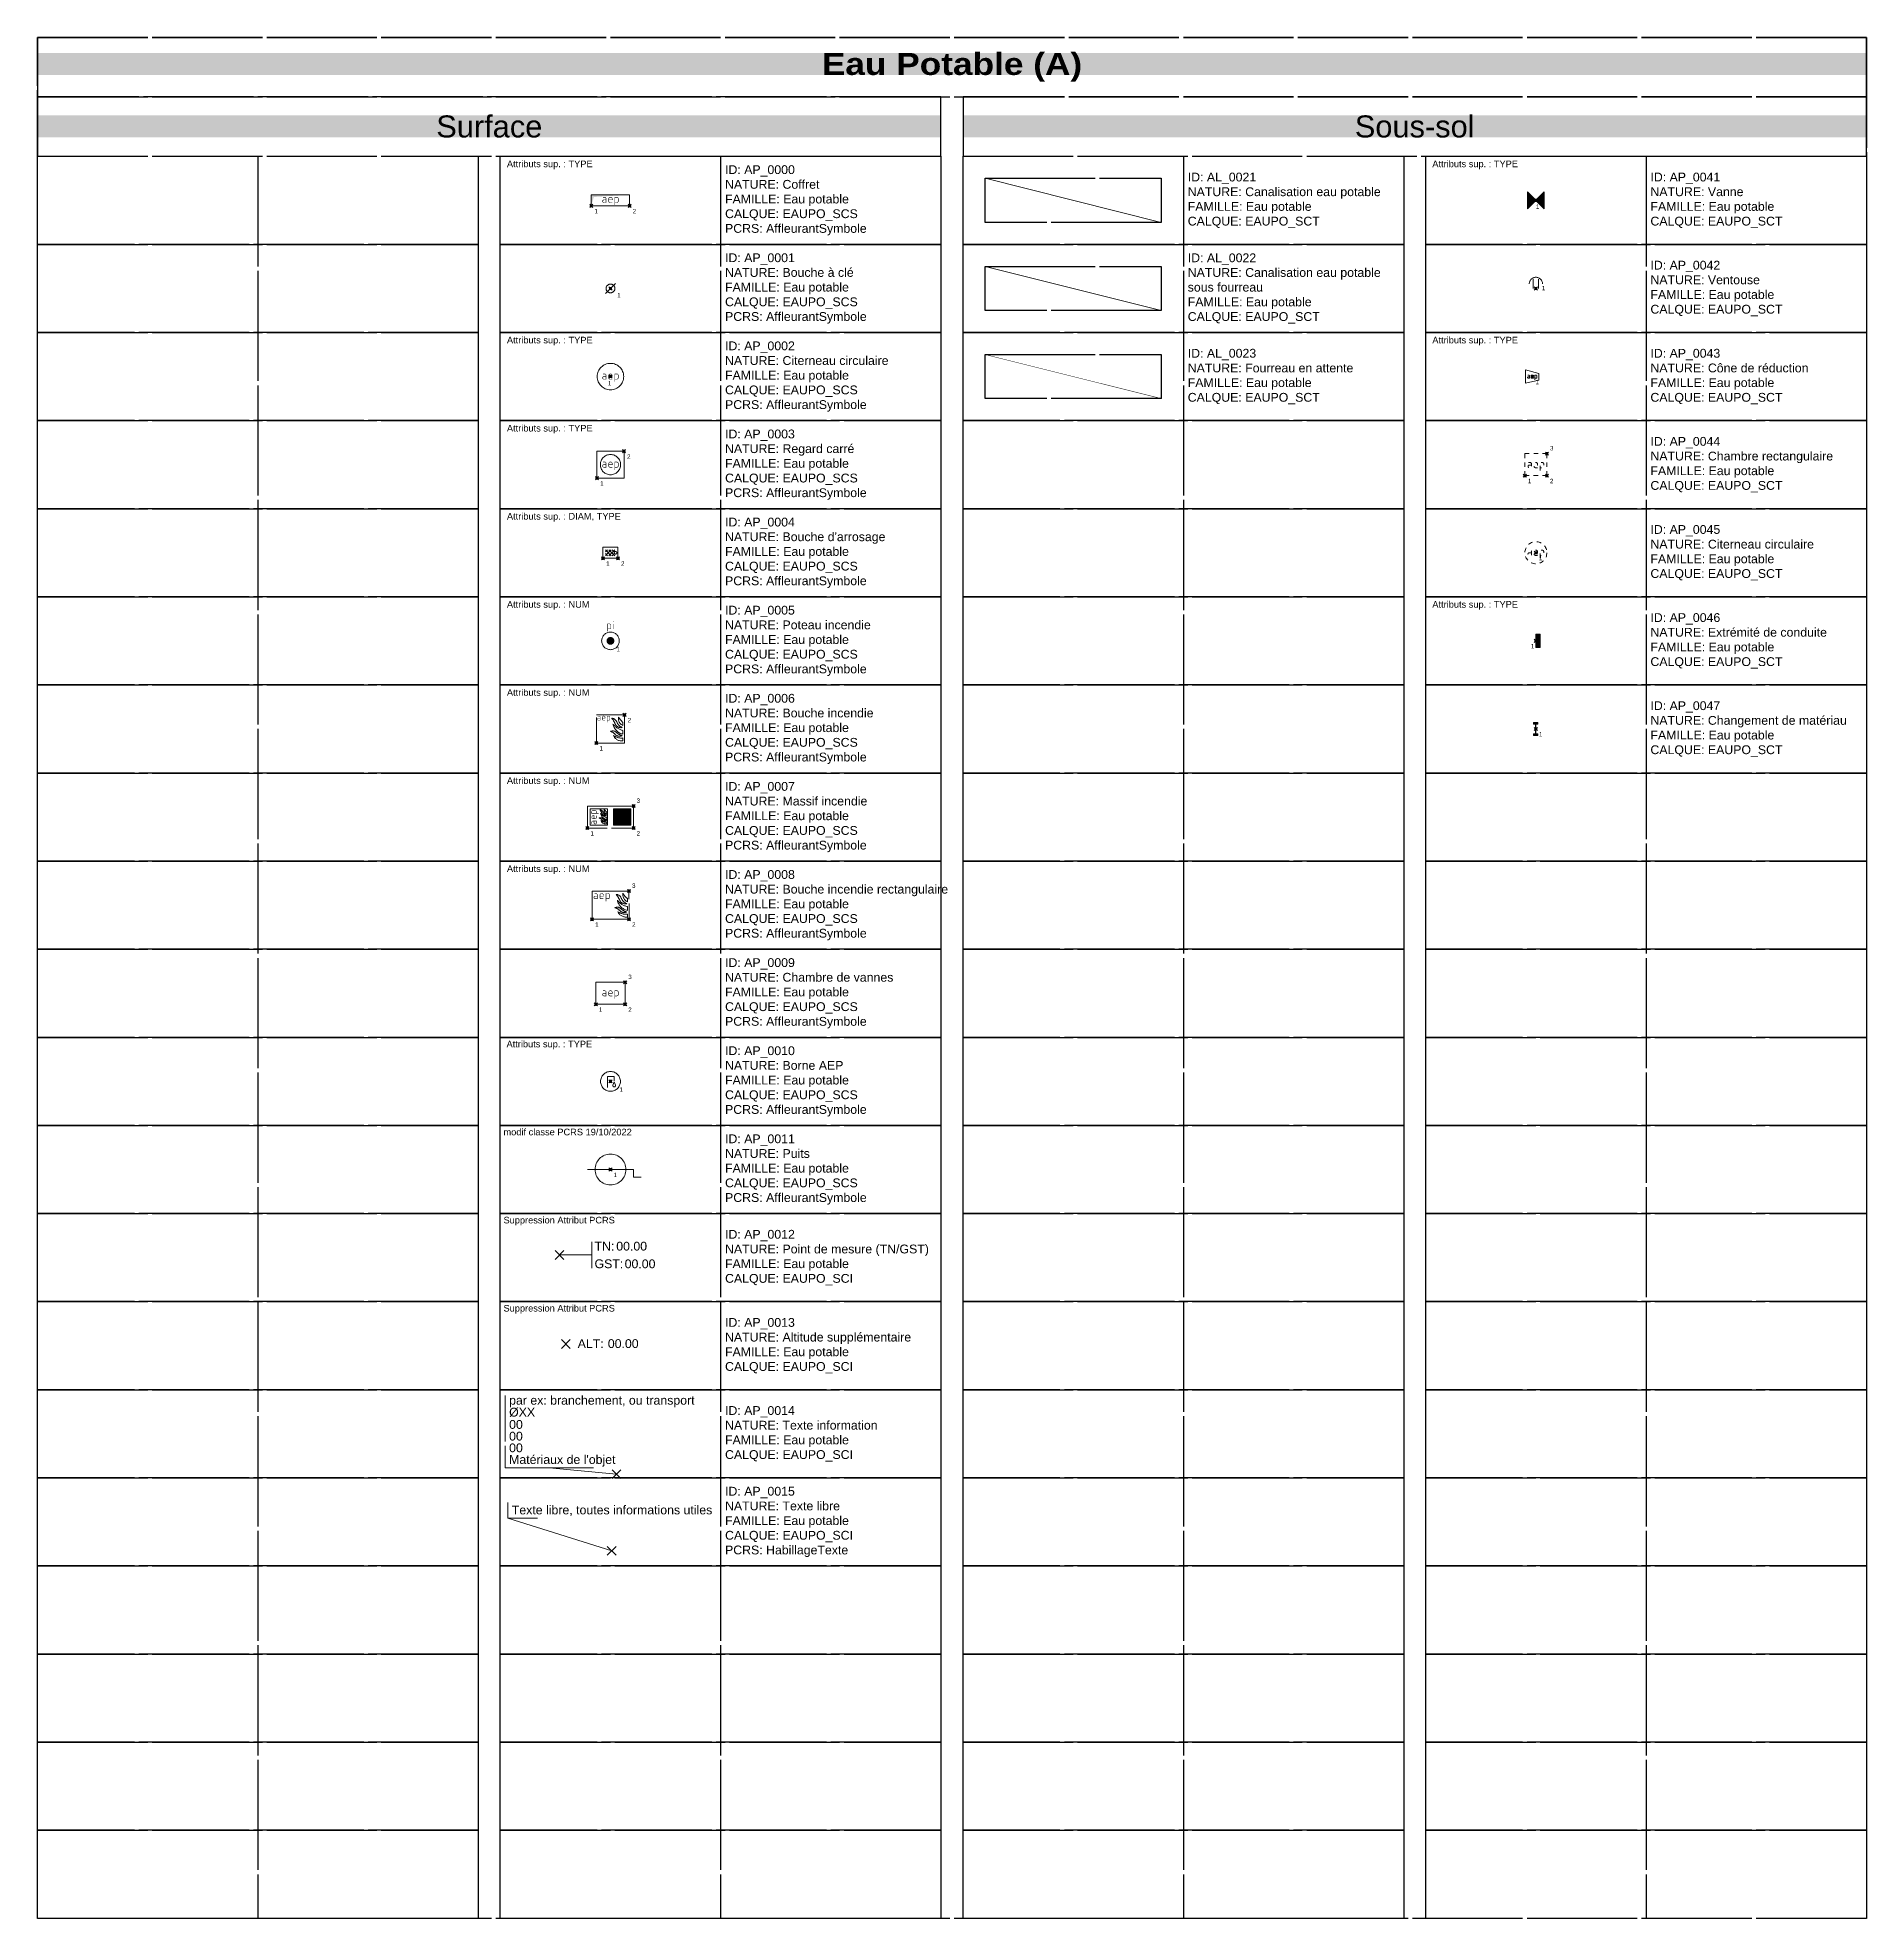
# Model space of a CAD drawing. Header units: metres. Extents: x 3067 to 3319, y 1703 to 1914.
# Drawn here: x 3067.05 to 3108.55, y 1871.25 to 1913.95 of the extents above; entities that cross this region are included whole.
import ezdxf
from ezdxf.enums import TextEntityAlignment as Align

# ---------------------------------------------------------------- set-up
doc = ezdxf.new("R2010")
doc.units = ezdxf.units.M
doc.header["$PDMODE"] = 3
doc.header["$PDSIZE"] = 0.1
doc.linetypes.add('Socle_Continu', pattern=[2.5, 2.5, 0])
doc.linetypes.add('Socle_Discontinu', pattern=[0.075, 0.05, -0.025])
doc.layers.get('0').update_dxf_attribs({"lineweight": 30})
for name, color, linetype, lineweight in [('1', 7, 'Socle_Continu', 30), ('2', 7, 'Socle_Continu', 30), ('3_sens et nbr de points', 7, 'Socle_Continu', 5), ('EAUPO_SCI', 140, 'Socle_Continu', 13), ('EAUPO_SCS', 140, 'Socle_Continu', 13), ('EAUPO_SCT', 140, 'Socle_Continu', 13)]:
    doc.layers.add(name, color=color, linetype=linetype, lineweight=lineweight)
doc.styles.add('Reseaux', font='arial.ttf')
doc.styles.get("Standard").update_dxf_attribs({"font": 'arial.ttf'})
doc.linetypes.add('AL_0021', pattern='A,3,-0.2,0.2,-0.381,["aep",Standard,S=0.254,R=0,X=-0.254,Y=-0.1],-0.381,0.2,-0.2', length=4.562)
doc.linetypes.add('AL_0022', pattern='A,3,-0.2,0.2,-0.508,["|aep|",Standard,S=0.254,R=0,X=-0.4,Y=-0.1],-0.508,0.2,-0.2', length=4.816)
doc.linetypes.add('AL_0023', pattern='A,4,-0.254,["| |",Standard,S=0.254,R=0,X=-0.127,Y=-0.1],-0.254', length=4.508)

msp = doc.modelspace()

# ---------------------------------------------------------------- texts
at = {"color": 140, "linetype": 'Socle_Continu', "insert": (3087.799, 1913.274), "char_height": 0.5, "width": 41.5, "attachment_point": 5, "bg_fill": 1, "box_fill_scale": 1, "bg_fill_color": 4, "bg_fill_transparency": 0}
msp.add_mtext('{\\fArial Black|b0|i0|c0|p34;\\C7;Eau Potable (A)}', dxfattribs=at)
at = {"linetype": 'Socle_Continu', "char_height": 0.5, "width": 20.5, "attachment_point": 5, "bg_fill": 1, "box_fill_scale": 1, "bg_fill_color": 254, "bg_fill_transparency": 0}
for s, insert in [('Surface', (3077.299, 1911.927)), ('Sous-sol', (3098.299, 1911.927))]:
    msp.add_mtext(s, dxfattribs=dict(at, insert=insert))
at = {"color": 140, "linetype": 'Socle_Continu', "char_height": 0.15, "attachment_point": 1}
for s, insert in [('\\pi-0.45,l0.6,t0.6;Attributs sup. : TYPE', (3077.549, 1911.156)), ('\\pi-0.45,l0.6,t0.6;Attributs sup. : TYPE', (3098.549, 1911.156)), ('\\pi-0.45,l0.6,t0.6;Attributs sup. : TYPE', (3077.549, 1907.156)), ('\\pi-0.45,l0.6,t0.6;Attributs sup. : TYPE', (3098.549, 1907.156)), ('\\pi-0.45,l0.6,t0.6;Attributs sup. : TYPE', (3077.549, 1905.156)), ('\\pi-0.45,l0.6,t0.6;Attributs sup. : DIAM, TYPE', (3077.549, 1903.156)), ('\\pi-0.45,l0.6,t0.6;Attributs sup. : NUM', (3077.549, 1901.156)), ('\\pi-0.45,l0.6,t0.6;Attributs sup. : TYPE', (3098.549, 1901.156)), ('\\pi-0.45,l0.6,t0.6;Attributs sup. : NUM', (3077.549, 1899.156)), ('\\pi-0.45,l0.6,t0.6;Attributs sup. : NUM', (3077.549, 1897.156)), ('\\pi-0.45,l0.6,t0.6;Attributs sup. : NUM', (3077.549, 1895.156)), ('\\pi-0.45,l0.6,t0.6;Attributs sup. : TYPE', (3077.54, 1891.176))]:
    msp.add_mtext_dynamic_manual_height_columns(s, width=5, gutter_width=12.5, heights=[0], dxfattribs=dict(at, insert=insert))
at = {"linetype": 'Socle_Continu', "char_height": 0.2, "width": 4.9, "attachment_point": 4}
for s, insert in [('ID: AP_0000\\PNATURE: Coffret\\PFAMILLE: Eau potable\\PCALQUE: EAUPO_SCS\\PPCRS: AffleurantSymbole', (3082.649, 1910.253)), ('ID: AL_0021\\PNATURE: Canalisation eau potable\\PFAMILLE: Eau potable\\PCALQUE: EAUPO_SCT', (3093.149, 1910.253)), ('ID: AP_0041\\PNATURE: Vanne\\PFAMILLE: Eau potable\\PCALQUE: EAUPO_SCT', (3103.649, 1910.253)), ('ID: AP_0001\\PNATURE: Bouche à clé\\PFAMILLE: Eau potable\\PCALQUE: EAUPO_SCS\\PPCRS: AffleurantSymbole', (3082.649, 1908.253)), ('ID: AL_0022\\PNATURE: Canalisation eau potable sous fourreau\\PFAMILLE: Eau potable\\PCALQUE: EAUPO_SCT', (3093.149, 1908.253)), ('ID: AP_0042\\PNATURE: Ventouse\\PFAMILLE: Eau potable\\PCALQUE: EAUPO_SCT', (3103.649, 1908.253)), ('ID: AP_0002\\PNATURE: Citerneau circulaire\\PFAMILLE: Eau potable\\PCALQUE: EAUPO_SCS\\PPCRS: AffleurantSymbole', (3082.649, 1906.253)), ('ID: AL_0023\\PNATURE: Fourreau en attente\\PFAMILLE: Eau potable\\PCALQUE: EAUPO_SCT', (3093.149, 1906.253)), ('ID: AP_0043\\PNATURE: Cône de réduction\\PFAMILLE: Eau potable\\PCALQUE: EAUPO_SCT', (3103.649, 1906.253)), ('ID: AP_0003\\PNATURE: Regard carré\\PFAMILLE: Eau potable\\PCALQUE: EAUPO_SCS\\PPCRS: AffleurantSymbole', (3082.649, 1904.253)), ('ID: AP_0044\\PNATURE: Chambre rectangulaire\\PFAMILLE: Eau potable\\PCALQUE: EAUPO_SCT', (3103.649, 1904.253)), ("ID: AP_0004\\PNATURE: Bouche d'arrosage\\PFAMILLE: Eau potable\\PCALQUE: EAUPO_SCS\\PPCRS: AffleurantSymbole", (3082.649, 1902.253)), ('ID: AP_0045\\PNATURE: Citerneau circulaire\\PFAMILLE: Eau potable\\PCALQUE: EAUPO_SCT', (3103.649, 1902.253)), ('ID: AP_0005\\PNATURE: Poteau incendie\\PFAMILLE: Eau potable\\PCALQUE: EAUPO_SCS\\PPCRS: AffleurantSymbole', (3082.649, 1900.253)), ('ID: AP_0046\\PNATURE: Extrémité de conduite\\PFAMILLE: Eau potable\\PCALQUE: EAUPO_SCT', (3103.649, 1900.253)), ('ID: AP_0006\\PNATURE: Bouche incendie\\PFAMILLE: Eau potable\\PCALQUE: EAUPO_SCS\\PPCRS: AffleurantSymbole', (3082.649, 1898.253)), ('ID: AP_0047\\PNATURE: Changement de matériau\\PFAMILLE: Eau potable\\PCALQUE: EAUPO_SCT', (3103.649, 1898.253)), ('ID: AP_0007\\PNATURE: Massif incendie\\PFAMILLE: Eau potable\\PCALQUE: EAUPO_SCS\\PPCRS: AffleurantSymbole', (3082.649, 1896.253)), ('ID: AP_0008\\PNATURE: Bouche incendie rectangulaire\\PFAMILLE: Eau potable\\PCALQUE: EAUPO_SCS\\PPCRS: AffleurantSymbole', (3082.649, 1894.253)), ('ID: AP_0009\\PNATURE: Chambre de vannes\\PFAMILLE: Eau potable\\PCALQUE: EAUPO_SCS\\PPCRS: AffleurantSymbole', (3082.649, 1892.253)), ('ID: AP_0010\\PNATURE: Borne AEP\\PFAMILLE: Eau potable\\PCALQUE: EAUPO_SCS\\PPCRS: AffleurantSymbole', (3082.649, 1890.253)), ('ID: AP_0011\\PNATURE: Puits\\PFAMILLE: Eau potable\\PCALQUE: EAUPO_SCS\\PPCRS: AffleurantSymbole', (3082.649, 1888.253)), ('ID: AP_0012\\PNATURE: Point de mesure (TN/GST)\\PFAMILLE: Eau potable\\PCALQUE: EAUPO_SCI', (3082.649, 1886.253)), ('ID: AP_0013\\PNATURE: Altitude supplémentaire\\PFAMILLE: Eau potable\\PCALQUE: EAUPO_SCI', (3082.649, 1884.253)), ('ID: AP_0014\\PNATURE: Texte information\\PFAMILLE: Eau potable\\PCALQUE: EAUPO_SCI', (3082.649, 1882.253)), ('ID: AP_0015\\PNATURE: Texte libre\\PFAMILLE: Eau potable\\PCALQUE: EAUPO_SCI\\PPCRS: HabillageTexte', (3082.649, 1880.253))]:
    msp.add_mtext(s, dxfattribs=dict(at, insert=insert))
at = {"color": 231, "linetype": 'Socle_Continu', "insert": (3077.621, 1889.179), "char_height": 0.15, "attachment_point": 1}
msp.add_mtext_dynamic_manual_height_columns('modif classe PCRS 19/10/2022', width=3.89254, gutter_width=12.5, heights=[0], dxfattribs=at)
at = {"color": 64, "linetype": 'Socle_Continu', "char_height": 0.15, "attachment_point": 1}
for insert in [(3077.621, 1887.179), (3077.621, 1885.179)]:
    msp.add_mtext_dynamic_manual_height_columns('Suppression Attribut PCRS', width=3.89254, gutter_width=12.5, heights=[0], dxfattribs=dict(at, insert=insert))
at = {"layer": '3_sens et nbr de points', "linetype": 'Socle_Continu', "char_height": 0.1, "attachment_point": 1}
for s, insert in [('1', (3101.052, 1910.159)), ('1', (3079.685, 1910.058)), ('2', (3080.555, 1910.058)), ('1', (3080.203, 1908.151)), ('1', (3101.186, 1908.312)), ('1', (3079.991, 1906.151)), ('1', (3101.038, 1906.179)), ('3', (3101.37, 1904.676)), ('2', (3080.426, 1904.489)), ('1', (3079.813, 1903.876)), ('1', (3100.869, 1903.933)), ('2', (3101.37, 1903.933)), ('1', (3079.95, 1902.058)), ('2', (3080.289, 1902.058)), ('1', (3101.12, 1902.183)), ('1', (3080.19, 1900.112)), ('1', (3100.934, 1900.183)), ('2', (3080.439, 1898.503)), ('1', (3101.12, 1898.183)), ('1', (3079.8, 1897.863)), ('3', (3080.644, 1896.676)), ('1', (3079.595, 1895.933)), ('2', (3080.644, 1895.933)), ('3', (3080.539, 1894.746)), ('1', (3079.7, 1893.862)), ('2', (3080.54, 1893.863)), ('3', (3080.453, 1892.676)), ('1', (3079.787, 1891.933)), ('2', (3080.453, 1891.933)), ('1', (3080.253, 1890.118)), ('1', (3080.12, 1888.183))]:
    msp.add_mtext_dynamic_manual_height_columns(s, width=0.17351, gutter_width=1, heights=[0], dxfattribs=dict(at, insert=insert))

# ---------------------------------------------------------------- blocks, each defined once
blk = doc.blocks.new('AP_0046')
at = {"layer": 'EAUPO_SCT', "linetype": 'Socle_Continu'}
blk.add_hatch(color=256, dxfattribs=at).paths.add_polyline_path([(0.101, 0.149), (0.099, -0.151), (-0.001, -0.15), (0.001, 0.15)])
at = {"layer": 'EAUPO_SCT', "linetype": 'Socle_Continu', "flags": 128}
blk.add_lwpolyline([(0.001, 0.15), (0.101, 0.149), (0.099, -0.151), (-0.001, -0.15)], close=True, dxfattribs=at)
at = {"layer": 'EAUPO_SCT', "linetype": 'Socle_Continu', "flags": 9}
for tag, p in [('ID', (0.768, 0.519)), ('NATURE', (0.768, 0.197)), ('FAMILLE', (0.768, -0.124)), ('CALQUE', (0.768, -0.445)), ('TYPE', (0.768, -0.767))]:
    blk.add_attdef(tag, p, '', height=0.2, dxfattribs=at)
blk = doc.blocks.new('AP_0045')
at = {"layer": 'EAUPO_SCT', "linetype": 'Socle_Discontinu', "flags": 128}
for points in [[(-0.099, 0), (-0.149, 0, 1.002527), (-0.149, -0.059), (-0.099, -0.059), (-0.099, 0.025, 0.408207), (-0.134, 0.059), (-0.168, 0.06)], [(0.039, -0.059), (-0.01, -0.059, -0.408864), (-0.04, -0.03), (-0.04, 0.02, -0.99952), (0.039, 0.02), (0.039, 0), (-0.04, 0)], [(0.099, -0.119), (0.099, 0.059), (0.143, 0.059, -0.410969), (0.178, 0.025), (0.178, -0.025, -0.406349), (0.143, -0.059), (0.099, -0.059)]]:
    blk.add_lwpolyline(points, format="xyb", dxfattribs=at)
at = {"layer": 'EAUPO_SCT', "linetype": 'Socle_Discontinu'}
blk.add_circle((0, 0), 0.25, dxfattribs=at)
at = {"layer": 'EAUPO_SCT', "linetype": 'Socle_Discontinu', "flags": 9}
for tag, p in [('ID', (0.789, 0.054)), ('NATURE', (0.789, -0.268)), ('FAMILLE', (0.789, -0.589)), ('CALQUE', (0.789, -0.91))]:
    blk.add_attdef(tag, p, '', height=0.2, dxfattribs=at)
blk = doc.blocks.new('AP_0044')
at = {"layer": 'EAUPO_SCT', "linetype": 'Socle_Discontinu'}
blk.add_lwpolyline([(0, 0), (0.501, 0), (0.501, 0.5), (0, 0.5)], close=True, dxfattribs=at)
at = {"layer": 'EAUPO_SCT', "linetype": 'Socle_Discontinu', "flags": 128}
for points in [[(0.117, 0.298, -0.408207), (0.151, 0.264), (0.151, 0.18), (0.102, 0.18, -1.002527), (0.102, 0.239)], [(0.29, 0.18), (0.241, 0.18, -0.408864), (0.211, 0.209), (0.211, 0.259, -0.99952), (0.29, 0.259), (0.29, 0.239), (0.211, 0.239)], [(0.349, 0.12), (0.349, 0.298), (0.394, 0.298, -0.410969), (0.429, 0.264), (0.429, 0.214, -0.406349), (0.394, 0.18), (0.349, 0.18)]]:
    blk.add_lwpolyline(points, format="xyb", dxfattribs=at)
for points in [[(0.082, 0.298), (0.117, 0.298)], [(0.151, 0.239), (0.102, 0.239)]]:
    blk.add_lwpolyline(points, dxfattribs=at)
at = {"layer": 'EAUPO_SCT', "linetype": 'Socle_Discontinu', "flags": 9}
for tag, p in [('ID', (1.008, 0.395)), ('NATURE', (1.008, 0.074)), ('CALQUE', (1.008, -0.569)), ('FAMILLE', (1.008, -0.248))]:
    blk.add_attdef(tag, p, '', height=0.2, dxfattribs=at)
blk = doc.blocks.new('AP_0043')
at = {"layer": 'EAUPO_SCT', "linetype": 'Socle_Continu', "flags": 128}
blk.add_lwpolyline([(-0.153, -0.146), (0.153, -0.075), (0.153, 0.075), (-0.153, 0.154)], close=True, dxfattribs=at)
for points in [[(-0.08, 0.035, -0.413065), (-0.059, 0.015), (-0.059, -0.035), (-0.089, -0.035, -0.998509), (-0.089, 0)], [(0.023, -0.035), (-0.006, -0.035, -0.408864), (-0.024, -0.018), (-0.024, 0.012, -0.99952), (0.023, 0.012), (0.023, 0), (-0.024, 0)], [(0.059, -0.071), (0.059, 0.035), (0.085, 0.035, -0.410969), (0.106, 0.015), (0.106, -0.015, -0.406349), (0.085, -0.035), (0.059, -0.035)]]:
    blk.add_lwpolyline(points, format="xyb", dxfattribs=at)
for points in [[(-0.101, 0.035), (-0.08, 0.035)], [(-0.059, 0), (-0.089, 0)]]:
    blk.add_lwpolyline(points, dxfattribs=at)
at = {"layer": 'EAUPO_SCT', "linetype": 'Socle_Continu', "flags": 9}
for tag, p in [('ID', (0.722, 0.515)), ('NATURE', (0.722, 0.193)), ('FAMILLE', (0.722, -0.128)), ('CALQUE', (0.722, -0.449)), ('TYPE', (0.722, -0.77))]:
    blk.add_attdef(tag, p, '', height=0.2, dxfattribs=at)
blk = doc.blocks.new('AP_0041')
at = {"layer": 'EAUPO_SCT', "linetype": 'Socle_Continu'}
blk.add_hatch(color=256, dxfattribs=at).paths.add_polyline_path([(-0.19, -0.19), (-0.19, 0.19), (0.19, -0.19), (0.19, 0.19)])
at = {"layer": 'EAUPO_SCT', "linetype": 'Socle_Continu', "flags": 128}
blk.add_lwpolyline([(-0.19, 0.19), (0.19, -0.19), (0.19, 0.19), (-0.19, -0.19)], close=True, dxfattribs=at)
at = {"layer": 'EAUPO_SCT', "linetype": 'Socle_Continu', "flags": 9}
for tag, p in [('ID', (0.715, 0.394)), ('NATURE', (0.715, 0.073)), ('CALQUE', (0.715, -0.57)), ('FAMILLE', (0.715, -0.248)), ('TYPE', (0.715, -0.891))]:
    blk.add_attdef(tag, p, '', height=0.2, dxfattribs=at)
blk = doc.blocks.new('AP_0009')
at = {"layer": 'EAUPO_SCS', "linetype": 'Socle_Continu', "flags": 128}
blk.add_lwpolyline([(0, 0), (0.666, 0), (0.666, 0.5), (0, 0.5)], close=True, dxfattribs=at)
at = {"layer": 'EAUPO_SCS', "linetype": 'Socle_Continu', "const_width": 0.0132, "flags": 128}
for points in [[(0.199, 0.309, -0.408207), (0.234, 0.275), (0.234, 0.191), (0.185, 0.191, -1.002527), (0.185, 0.25)], [(0.373, 0.191), (0.323, 0.191, -0.408864), (0.293, 0.22), (0.293, 0.27, -0.99952), (0.373, 0.27), (0.373, 0.25), (0.293, 0.25)], [(0.432, 0.131), (0.432, 0.309), (0.476, 0.309, -0.410969), (0.511, 0.275), (0.511, 0.225, -0.406349), (0.476, 0.191), (0.432, 0.191)]]:
    blk.add_lwpolyline(points, format="xyb", dxfattribs=at)
for points in [[(0.165, 0.309), (0.199, 0.309)], [(0.234, 0.25), (0.185, 0.25)]]:
    blk.add_lwpolyline(points, dxfattribs=at)
at = {"layer": 'EAUPO_SCS', "linetype": 'Socle_Continu', "flags": 9}
for tag, p in [('ID', (1.12, 0.846)), ('NATURE', (1.12, 0.525)), ('CALQUE', (1.12, -0.118)), ('FAMILLE', (1.12, 0.204)), ('PCRS', (1.12, -0.439))]:
    blk.add_attdef(tag, p, '', height=0.2, dxfattribs=at)
blk = doc.blocks.new('AP_0006')
at = {"layer": 'EAUPO_SCS', "linetype": 'Socle_Continu', "flags": 128}
blk.add_lwpolyline([(0, 0.64), (0.64, 0.64), (0.64, 0), (0, 0)], close=True, dxfattribs=at)
at = {"layer": 'EAUPO_SCS', "linetype": 'Socle_Continu', "const_width": 0.0105, "flags": 128}
for points in [[(0.059, 0.613, -0.408207), (0.087, 0.586), (0.087, 0.519), (0.048, 0.519, -1.002527), (0.048, 0.566)], [(0.197, 0.519), (0.158, 0.519, -0.408864), (0.134, 0.543), (0.134, 0.582, -0.99952), (0.197, 0.582), (0.197, 0.566), (0.134, 0.566)], [(0.244, 0.472), (0.244, 0.613), (0.279, 0.613, -0.410969), (0.307, 0.586), (0.307, 0.547, -0.406349), (0.279, 0.519), (0.244, 0.519)]]:
    blk.add_lwpolyline(points, format="xyb", dxfattribs=at)
for points in [[(0.032, 0.613), (0.059, 0.613)], [(0.087, 0.566), (0.048, 0.566)]]:
    blk.add_lwpolyline(points, dxfattribs=at)
at = {"layer": 'EAUPO_SCS', "linetype": 'Socle_Continu', "flags": 128}
for points in [[(0.589, 0.354, -0.196315), (0.467, 0.471, 0.302771), (0.348, 0.565, -0.066776), (0.43, 0.429, 0.359193), (0.589, 0.354)], [(0.604, 0.288, -0.182354), (0.377, 0.432, 0.304591), (0.604, 0.201), (0.604, 0.288)], [(0.604, 0.471, -0.103995), (0.503, 0.59, 0.364572), (0.604, 0.399), (0.604, 0.471)], [(0.584, 0.168, -0.127976), (0.457, 0.241, 0.325176), (0.319, 0.264, -0.168604), (0.428, 0.198, 0.340764), (0.584, 0.168)], [(0.604, 0.116, -0.18252), (0.386, 0.173, 0.341805), (0.604, 0.051), (0.604, 0.116)]]:
    blk.add_lwpolyline(points, format="xyb", close=True, dxfattribs=at)
at = {"layer": 'EAUPO_SCS', "linetype": 'Socle_Continu', "flags": 9}
for tag, p in [('ID', (1.127, 0.872)), ('NATURE', (1.127, 0.55)), ('FAMILLE', (1.127, 0.229)), ('CALQUE', (1.127, -0.092)), ('PCRS', (1.127, -0.413)), ('NUM', (1.127, -0.735))]:
    blk.add_attdef(tag, p, '', height=0.2, dxfattribs=at)
blk = doc.blocks.new('AP_0005')
at = {"layer": 'EAUPO_SCS', "linetype": 'Socle_Continu'}
h = blk.add_hatch(color=256, dxfattribs=at)
h.dxf.hatch_style = 1
h.paths.add_polyline_path([(-0.075, 0, 1), (0.075, 0, 1)])
at = {"layer": 'EAUPO_SCS', "linetype": 'Socle_Continu', "const_width": 0.00829, "flags": 128}
for points in [[(0.073, 0.432, 1.017983), (0.066, 0.437, 0.985387), (0.073, 0.432)], [(-0.064, 0.218), (-0.064, 0.384), (-0.022, 0.384, -0.410802), (0.01, 0.352), (0.01, 0.304, -0.396178), (-0.022, 0.274), (-0.055, 0.274)]]:
    blk.add_lwpolyline(points, format="xyb", dxfattribs=at)
blk.add_lwpolyline([(0.07, 0.273), (0.07, 0.384)], dxfattribs=at)
at = {"layer": 'EAUPO_SCS', "linetype": 'Socle_Continu'}
for radius in [0.2, 0.075]:
    blk.add_circle((0, 0), radius, dxfattribs=at)
at = {"layer": 'EAUPO_SCS', "linetype": 'Socle_Continu', "flags": 9}
for tag, p in [('ID', (0.794, 0.545)), ('NATURE', (0.794, 0.224)), ('FAMILLE', (0.794, -0.098)), ('CALQUE', (0.794, -0.419)), ('PCRS', (0.794, -0.74)), ('NUM', (0.794, -1.061))]:
    blk.add_attdef(tag, p, '', height=0.2, dxfattribs=at)
blk = doc.blocks.new('AP_0000')
at = {"layer": 'EAUPO_SCS', "linetype": 'Socle_Continu'}
blk.add_hatch(color=256, dxfattribs=at).paths.add_polyline_path([(0, 0), (0.056, 0.2), (0.87, 0.25), (0, 0.25)])
at = {"layer": 'EAUPO_SCS', "linetype": 'Socle_Continu', "flags": 128}
blk.add_lwpolyline([(0, 0), (0.87, 0), (0.87, 0.25), (0, 0.25)], close=True, dxfattribs=at)
at = {"layer": 'EAUPO_SCS', "linetype": 'Socle_Continu', "const_width": 0.0132, "flags": 128}
for points in [[(0.301, 0.194, -0.408207), (0.336, 0.159), (0.336, 0.075), (0.287, 0.075, -1.002527), (0.287, 0.135)], [(0.475, 0.075), (0.425, 0.075, -0.408864), (0.395, 0.105), (0.395, 0.155, -0.99952), (0.475, 0.155), (0.475, 0.135), (0.395, 0.135)], [(0.534, 0.016), (0.534, 0.194), (0.578, 0.194, -0.410969), (0.613, 0.159), (0.613, 0.11, -0.406349), (0.578, 0.075), (0.534, 0.075)]]:
    blk.add_lwpolyline(points, format="xyb", dxfattribs=at)
for points in [[(0.267, 0.194), (0.301, 0.194)], [(0.336, 0.135), (0.287, 0.135)]]:
    blk.add_lwpolyline(points, dxfattribs=at)
at = {"layer": 'EAUPO_SCS', "linetype": 'Socle_Continu', "flags": 9}
for tag, p in [('ID', (1.251, 0.778)), ('NATURE', (1.251, 0.457)), ('CALQUE', (1.251, -0.185)), ('FAMILLE', (1.251, 0.136)), ('PCRS', (1.251, -0.507)), ('TYPE', (1.251, -0.828))]:
    blk.add_attdef(tag, p, '', height=0.2, dxfattribs=at)
blk = doc.blocks.new('AP_0047')
at = {"layer": 'EAUPO_SCT', "linetype": 'Socle_Continu'}
blk.add_hatch(color=256, dxfattribs=at).paths.add_polyline_path([(0.057, 0.15), (-0.043, 0.15), (-0.044, 0.113), (0, 0.112), (0, -0.112), (-0.044, -0.112), (-0.044, -0.15), (0.056, -0.15), (0.056, -0.113), (0.012, -0.113), (0.013, 0.112), (0.056, 0.112)])
for p, q in [((-0.043, 0.15), (-0.044, 0.113)), ((-0.044, 0.113), (0, 0.112)), ((0.057, 0.15), (-0.043, 0.15)), ((0, 0.112), (0, -0.112)), ((0.012, -0.113), (0.013, 0.112)), ((0.013, 0.112), (0.056, 0.112)), ((0.056, 0.112), (0.057, 0.15)), ((0, -0.112), (-0.044, -0.112)), ((-0.044, -0.112), (-0.044, -0.15)), ((-0.044, -0.15), (0.056, -0.15)), ((0.056, -0.113), (0.012, -0.113)), ((0.056, -0.15), (0.056, -0.113))]:
    blk.add_line(p, q, dxfattribs=at)
at = {"layer": 'EAUPO_SCT', "linetype": 'Socle_Continu', "flags": 9}
for tag, p in [('ID', (0.804, -0.066)), ('NATURE', (0.804, -0.387)), ('CALQUE', (0.804, -1.029)), ('FAMILLE', (0.804, -0.708))]:
    blk.add_attdef(tag, p, '', height=0.2, dxfattribs=at)
blk = doc.blocks.new('AP_0013')
at = {"layer": 'EAUPO_SCI', "linetype": 'Socle_Continu'}
blk.add_point((0, 0), dxfattribs=at)
at = {"layer": 'EAUPO_SCI', "linetype": 'Socle_Continu', "insert": (0.268, 0.01), "char_height": 0.2, "attachment_point": 4}
blk.add_mtext_dynamic_manual_height_columns('ALT:', width=0.46273, gutter_width=1, heights=[0], dxfattribs=at)
at = {"layer": 'EAUPO_SCI', "linetype": 'Socle_Continu'}
blk.add_attdef('ALT', text='', height=0.2, dxfattribs=at).set_placement((0.952, 0.01), align=Align.MIDDLE_LEFT)
at = {"layer": 'EAUPO_SCI', "linetype": 'Socle_Continu', "style": 'Reseaux', "flags": 9}
for tag, p in [('NATURE', (1.998, -0.116)), ('ID', (1.998, 0.205)), ('FAMILLE', (1.998, -0.437)), ('CALQUE', (1.998, -0.758))]:
    blk.add_attdef(tag, p, '', height=0.2, dxfattribs=at)
at = {"layer": 'EAUPO_SCI', "linetype": 'Socle_Continu', "flags": 9}
blk.add_attdef('TYPE', (2.005, -1.06), '', height=0.2, dxfattribs=at)
blk = doc.blocks.new('AP_0001')
at = {"layer": 'EAUPO_SCS', "linetype": 'Socle_Continu'}
blk.add_line((0.112, 0.112), (-0.113, -0.113), dxfattribs=at)
blk.add_circle((0, 0), 0.1, dxfattribs=at)
at = {"layer": 'EAUPO_SCS', "linetype": 'Socle_Continu', "flags": 9}
for tag, p in [('ID', (0.809, 0.507)), ('NATURE', (0.809, 0.186)), ('FAMILLE', (0.809, -0.135)), ('CALQUE', (0.809, -0.456)), ('PCRS', (0.809, -0.778))]:
    blk.add_attdef(tag, p, '', height=0.2, dxfattribs=at)
blk = doc.blocks.new('AP_0002')
at = {"layer": 'EAUPO_SCS', "linetype": 'Socle_Continu', "const_width": 0.0132, "flags": 128}
for points in [[(-0.134, 0.059, -0.408207), (-0.099, 0.025), (-0.099, -0.059), (-0.149, -0.059, -1.002527), (-0.149, 0)], [(0.039, -0.059), (-0.01, -0.059, -0.408864), (-0.04, -0.03), (-0.04, 0.02, -0.99952), (0.039, 0.02), (0.039, 0), (-0.04, 0)], [(0.099, -0.119), (0.099, 0.059), (0.143, 0.059, -0.410969), (0.178, 0.025), (0.178, -0.025, -0.406349), (0.143, -0.059), (0.099, -0.059)]]:
    blk.add_lwpolyline(points, format="xyb", dxfattribs=at)
for points in [[(-0.168, 0.059), (-0.134, 0.059)], [(-0.099, 0), (-0.149, 0)]]:
    blk.add_lwpolyline(points, dxfattribs=at)
at = {"layer": 'EAUPO_SCS', "linetype": 'Socle_Continu'}
blk.add_circle((0, 0), 0.3, dxfattribs=at)
at = {"layer": 'EAUPO_SCS', "linetype": 'Socle_Continu', "flags": 9}
for tag, p in [('ID', (0.717, 0.66)), ('NATURE', (0.717, 0.338)), ('FAMILLE', (0.717, 0.017)), ('CALQUE', (0.717, -0.304)), ('PCRS', (0.717, -0.626)), ('TYPE', (0.717, -0.947))]:
    blk.add_attdef(tag, p, '', height=0.2, dxfattribs=at)
blk = doc.blocks.new('AP_0003')
at = {"layer": 'EAUPO_SCS', "linetype": 'Socle_Continu', "flags": 128}
blk.add_lwpolyline([(0, 0.613), (0.613, 0.614), (0.613, 0), (0, 0)], close=True, dxfattribs=at)
at = {"layer": 'EAUPO_SCS', "linetype": 'Socle_Continu', "const_width": 0.0132, "flags": 128}
for points in [[(0.173, 0.366, -0.408207), (0.207, 0.331), (0.207, 0.247), (0.158, 0.247, -1.002527), (0.158, 0.307)], [(0.346, 0.247), (0.297, 0.247, -0.408864), (0.267, 0.277), (0.267, 0.327, -0.99952), (0.346, 0.327), (0.346, 0.307), (0.267, 0.307)], [(0.405, 0.188), (0.405, 0.366), (0.45, 0.366, -0.410969), (0.485, 0.331), (0.485, 0.282, -0.406349), (0.45, 0.247), (0.405, 0.247)]]:
    blk.add_lwpolyline(points, format="xyb", dxfattribs=at)
for points in [[(0.138, 0.366), (0.173, 0.366)], [(0.207, 0.307), (0.158, 0.307)]]:
    blk.add_lwpolyline(points, dxfattribs=at)
at = {"layer": 'EAUPO_SCS', "linetype": 'Socle_Continu'}
blk.add_circle((0.306, 0.307), 0.23, dxfattribs=at)
at = {"layer": 'EAUPO_SCS', "linetype": 'Socle_Continu', "flags": 9}
for tag, p in [('NATURE', (1.059, 0.708)), ('ID', (1.059, 1.029)), ('FAMILLE', (1.059, 0.387)), ('CALQUE', (1.059, 0.066)), ('TYPE', (1.059, -0.577)), ('PCRS', (1.059, -0.256))]:
    blk.add_attdef(tag, p, '', height=0.2, dxfattribs=at)
blk = doc.blocks.new('AP_0004')
at = {"layer": 'EAUPO_SCS', "linetype": 'Socle_Continu'}
for p, q in [((0.054, 0.061), (0.188, 0.195)), ((0.054, 0.143), (0.106, 0.195)), ((0.054, 0.189), (0.188, 0.055)), ((0.054, 0.107), (0.106, 0.055)), ((0.13, 0.195), (0.27, 0.055)), ((0.13, 0.055), (0.27, 0.195)), ((0.212, 0.195), (0.263, 0.144)), ((0.212, 0.055), (0.263, 0.106))]:
    blk.add_line(p, q, dxfattribs=at)
at = {"layer": 'EAUPO_SCS', "linetype": 'Socle_Continu', "flags": 128}
blk.add_lwpolyline([(0, 0.25), (0.34, 0.25), (0.34, 0), (0, 0)], close=True, dxfattribs=at)
at = {"layer": 'EAUPO_SCS', "linetype": 'Socle_Continu'}
blk.add_circle((0.286, 0.125), 0.0295, dxfattribs=at)
at = {"layer": 'EAUPO_SCS', "linetype": 'Socle_Continu', "flags": 9}
for tag, p in [('ID', (0.913, 0.916)), ('NATURE', (0.913, 0.595)), ('FAMILLE', (0.913, 0.274)), ('CALQUE', (0.913, -0.048)), ('PCRS', (0.913, -0.369)), ('TYPE', (0.913, -1.011)), ('DIAM', (0.913, -0.69))]:
    blk.add_attdef(tag, p, '', height=0.2, dxfattribs=at)
blk = doc.blocks.new('AP_0007')
at = {"layer": 'EAUPO_SCS', "linetype": 'Socle_Continu'}
blk.add_hatch(color=256, dxfattribs=at).paths.add_polyline_path([(0.59, 0.062), (0.59, 0.437), (0.983, 0.437), (0.983, 0.062)])
at = {"layer": 'EAUPO_SCS', "linetype": 'Socle_Continu', "flags": 128}
for points in [[(1.049, 0), (1.049, 0.5), (0, 0.5), (0, 0)], [(0.066, 0.437), (0.459, 0.437), (0.459, 0.062), (0.066, 0.062)], [(0.59, 0.062), (0.59, 0.437), (0.983, 0.437), (0.983, 0.062)]]:
    blk.add_lwpolyline(points, close=True, dxfattribs=at)
for points in [[(0.443, 0.357, -0.103995), (0.38, 0.431, 0.364572), (0.443, 0.312), (0.443, 0.357)], [(0.43, 0.167, -0.127976), (0.351, 0.213, 0.325176), (0.265, 0.227, -0.168604), (0.333, 0.186, 0.340764), (0.43, 0.167)], [(0.434, 0.284, -0.196315), (0.357, 0.357, 0.302771), (0.283, 0.416, -0.066776), (0.334, 0.331, 0.359193), (0.434, 0.284)], [(0.443, 0.242, -0.182354), (0.301, 0.332, 0.304591), (0.443, 0.188), (0.443, 0.242)], [(0.443, 0.135, -0.18252), (0.307, 0.171, 0.341805), (0.443, 0.094), (0.443, 0.135)]]:
    blk.add_lwpolyline(points, format="xyb", close=True, dxfattribs=at)
at = {"layer": 'EAUPO_SCS', "linetype": 'Socle_Continu', "const_width": 0.0115, "flags": 128}
for points in [[(0.255, 0.333), (0.099, 0.333), (0.099, 0.372, -0.410969), (0.129, 0.402), (0.173, 0.402, -0.406349), (0.203, 0.372), (0.203, 0.333)], [(0.203, 0.281), (0.203, 0.238, -0.408864), (0.177, 0.212), (0.134, 0.212, -0.99952), (0.134, 0.281), (0.151, 0.281), (0.151, 0.212)]]:
    blk.add_lwpolyline(points, format="xyb", dxfattribs=at)
at = {"layer": 'EAUPO_SCS', "linetype": 'Socle_Continu', "flags": 128}
blk.add_lwpolyline([(0.099, 0.099, 0.0115, 0.0115, 0), (0.099, 0.13, 0.0115, 0.0115, -0.408207), (0.129, 0.16, 0.0115, 0.0115, 0), (0.203, 0.16, 0.0115, 0.0115, 0), (0.203, 0.117, 0.0115, 0.0115, -1.002527), (0.151, 0.117, 0.0115, 0.0115, 0), (0.151, 0.16, 0, 0, 0)], format="xyseb", dxfattribs=at)
at = {"layer": 'EAUPO_SCS', "linetype": 'Socle_Continu', "flags": 9}
for tag, p in [('ID', (1.427, 0.819)), ('NATURE', (1.427, 0.498)), ('CALQUE', (1.427, -0.145)), ('FAMILLE', (1.427, 0.177)), ('PCRS', (1.427, -0.466)), ('NUM', (1.427, -0.787))]:
    blk.add_attdef(tag, p, '', height=0.2, dxfattribs=at)
blk = doc.blocks.new('AP_0008')
at = {"layer": 'EAUPO_SCS', "linetype": 'Socle_Continu', "flags": 128}
blk.add_lwpolyline([(0.84, 0), (0, 0), (0, 0.64), (0.839, 0.64)], close=True, dxfattribs=at)
at = {"layer": 'EAUPO_SCS', "linetype": 'Socle_Continu', "const_width": 0.0132, "flags": 128}
for points in [[(0.086, 0.585, -0.408207), (0.121, 0.55), (0.121, 0.466), (0.072, 0.466, -1.002527), (0.072, 0.525)], [(0.26, 0.466), (0.21, 0.466, -0.408864), (0.18, 0.495), (0.18, 0.545, -0.99952), (0.26, 0.545), (0.26, 0.525), (0.18, 0.525)], [(0.319, 0.406), (0.319, 0.585), (0.363, 0.585, -0.410969), (0.398, 0.55), (0.398, 0.5, -0.406349), (0.363, 0.466), (0.319, 0.466)]]:
    blk.add_lwpolyline(points, format="xyb", dxfattribs=at)
for points in [[(0.052, 0.585), (0.086, 0.584)], [(0.121, 0.525), (0.072, 0.525)]]:
    blk.add_lwpolyline(points, dxfattribs=at)
at = {"layer": 'EAUPO_SCS', "linetype": 'Socle_Continu', "flags": 128}
for points in [[(0.789, 0.354, -0.196315), (0.667, 0.471, 0.302771), (0.548, 0.565, -0.066776), (0.63, 0.429, 0.359193), (0.789, 0.354)], [(0.804, 0.288, -0.182354), (0.577, 0.432, 0.304591), (0.804, 0.201), (0.804, 0.288)], [(0.804, 0.47, -0.103995), (0.703, 0.59, 0.364572), (0.804, 0.399), (0.804, 0.47)], [(0.783, 0.168, -0.127976), (0.656, 0.241, 0.325176), (0.519, 0.264, -0.168604), (0.628, 0.198, 0.340764), (0.783, 0.168)], [(0.804, 0.116, -0.18252), (0.586, 0.173, 0.341805), (0.804, 0.051), (0.804, 0.116)]]:
    blk.add_lwpolyline(points, format="xyb", close=True, dxfattribs=at)
at = {"layer": 'EAUPO_SCS', "linetype": 'Socle_Continu', "flags": 9}
for tag, p in [('ID', (1.25, 0.901)), ('NATURE', (1.25, 0.58)), ('FAMILLE', (1.25, 0.259)), ('CALQUE', (1.25, -0.063)), ('PCRS', (1.25, -0.384)), ('NUM', (1.25, -0.705))]:
    blk.add_attdef(tag, p, '', height=0.2, dxfattribs=at)
blk = doc.blocks.new('AP_0010')
at = {"layer": 'EAUPO_SCS', "linetype": 'Socle_Continu', "flags": 128}
blk.add_lwpolyline([(-0.07, -0.141), (-0.07, 0.113), (0.085, 0.113), (0.085, 0.014)], dxfattribs=at)
blk.add_lwpolyline([(0.113, -0.083), (0.084, -0.008), (0.056, -0.083, 1.456094)], format="xyb", close=True, dxfattribs=at)
at = {"layer": 'EAUPO_SCS', "linetype": 'Socle_Continu'}
blk.add_circle((0, 0), 0.225, dxfattribs=at)
at = {"layer": 'EAUPO_SCS', "linetype": 'Socle_Continu', "flags": 9}
for tag, p in [('NATURE', (0.705, 0.322)), ('ID', (0.705, 0.643)), ('FAMILLE', (0.705, 0)), ('CALQUE', (0.705, -0.321)), ('TYPE', (0.705, -0.964)), ('PCRS', (0.705, -0.642))]:
    blk.add_attdef(tag, p, '', height=0.2, dxfattribs=at)
blk = doc.blocks.new('AP_0042')
at = {"layer": 'EAUPO_SCT', "linetype": 'Socle_Continu'}
for p, q in [((-0.06, 0), (-0.06, 0.21)), ((0.06, 0), (0.06, 0.21))]:
    blk.add_line(p, q, dxfattribs=at)
blk.add_arc((0, 0.105), 0.15, 0, 180, dxfattribs=at)
at = {"layer": 'EAUPO_SCT', "linetype": 'Socle_Continu', "flags": 9}
for tag, p in [('ID', (0.709, 0.457)), ('NATURE', (0.709, 0.136)), ('FAMILLE', (0.709, -0.185)), ('CALQUE', (0.709, -0.507))]:
    blk.add_attdef(tag, p, '', height=0.2, dxfattribs=at)
blk = doc.blocks.new('*U406')
at = {"layer": 'EAUPO_SCI', "linetype": 'Socle_Continu'}
blk.add_line((0.733, 0), (0, 0), dxfattribs=at)
at = {"layer": 'EAUPO_SCI', "linetype": 'Socle_Continu', "flags": 128}
blk.add_lwpolyline([(0.733, -0.3), (0.733, 0.3)], dxfattribs=at)
at = {"layer": 'EAUPO_SCI', "linetype": 'Socle_Continu'}
blk.add_point((0, 0), dxfattribs=at)
at = {"layer": 'EAUPO_SCI', "linetype": 'Socle_Continu', "char_height": 0.2, "attachment_point": 4}
for s, insert in [('TN:', (0.793, 0.2)), ('GST:', (0.793, -0.201))]:
    blk.add_mtext_dynamic_manual_height_columns(s, width=0.46273, gutter_width=1, heights=[0], dxfattribs=dict(at, insert=insert))
at = {"layer": 'EAUPO_SCI', "linetype": 'Socle_Continu'}
for tag, p in [('TN', (1.286, 0.2)), ('GST', (1.477, -0.201))]:
    blk.add_attdef(tag, text='', height=0.2, dxfattribs=at).set_placement(p, align=Align.MIDDLE_LEFT)
at = {"layer": 'EAUPO_SCI', "linetype": 'Socle_Continu', "style": 'Reseaux', "flags": 9}
for tag, p in [('ID', (2.428, 0.07)), ('NATURE', (2.428, -0.251)), ('FAMILLE', (2.428, -0.573)), ('CALQUE', (2.428, -0.894))]:
    blk.add_attdef(tag, p, '', height=0.2, dxfattribs=at)
blk = doc.blocks.new('*U381')
at = {"layer": 'EAUPO_SCI', "linetype": 'Socle_Continu'}
blk.add_line((-1.527, 0.144), (0, 0), dxfattribs=at)
at = {"layer": 'EAUPO_SCI', "linetype": 'Socle_Continu', "flags": 128}
blk.add_lwpolyline([(-0.527, 0.144), (-2.527, 0.144), (-2.527, 1.783)], dxfattribs=at)
at = {"layer": 'EAUPO_SCI', "linetype": 'Socle_Continu'}
blk.add_point((0, 0), dxfattribs=at)
for tag, p in [('TYPE', (-2.438, 1.578)), ('DIAM', (-2.438, 1.308)), ('NBR', (-2.438, 1.029)), ('LARG', (-2.438, 0.763)), ('HAUT', (-2.438, 0.498)), ('MATER', (-2.438, 0.232))]:
    blk.add_attdef(tag, p, '', height=0.2, dxfattribs=at)
at = {"layer": 'EAUPO_SCI', "linetype": 'Socle_Continu', "flags": 9}
for tag, p in [('NATURE', (2.47, 1.097)), ('ID', (2.47, 1.418))]:
    blk.add_attdef(tag, p, '', height=0.2, dxfattribs=at)
at = {"layer": 'EAUPO_SCI', "linetype": 'Socle_Continu', "style": 'Reseaux', "flags": 9}
for tag, p in [('FAMILLE', (2.47, 0.776)), ('CALQUE', (2.47, 0.454))]:
    blk.add_attdef(tag, p, '', height=0.2, dxfattribs=at)
blk = doc.blocks.new('*U382')
at = {"layer": 'EAUPO_SCI', "linetype": 'Socle_Continu'}
blk.add_line((-2.355, 0.741), (0, 0), dxfattribs=at)
at = {"layer": 'EAUPO_SCI', "linetype": 'Socle_Continu', "flags": 128}
blk.add_lwpolyline([(-1.682, 0.741), (-2.355, 0.741), (-2.355, 1.098)], dxfattribs=at)
at = {"layer": 'EAUPO_SCI', "linetype": 'Socle_Continu'}
blk.add_point((0, 0), dxfattribs=at)
blk.add_attdef('TXT', (-2.267, 0.828), '', height=0.2, dxfattribs=at)
at = {"layer": 'EAUPO_SCI', "linetype": 'Socle_Continu', "flags": 9}
for tag, p in [('NATURE', (1.967, -0.177)), ('ID', (1.967, 0.144))]:
    blk.add_attdef(tag, p, '', height=0.2, dxfattribs=at)
at = {"layer": 'EAUPO_SCI', "linetype": 'Socle_Continu', "style": 'Reseaux', "flags": 9}
for tag, p in [('FAMILLE', (1.967, -0.499)), ('CALQUE', (1.967, -0.82)), ('PCRS', (1.967, -1.141))]:
    blk.add_attdef(tag, p, '', height=0.2, dxfattribs=at)
blk = doc.blocks.new('AP_0011')
at = {"layer": 'EAUPO_SCS', "linetype": 'Socle_Continu'}
for p, q in [((-0.525, 0), (0.525, 0)), ((0.525, 0), (0.525, -0.175)), ((0.525, -0.175), (0.7, -0.175))]:
    blk.add_line(p, q, dxfattribs=at)
blk.add_circle((0, 0), 0.35, dxfattribs=at)
at = {"layer": 'EAUPO_SCS', "linetype": 'Socle_Continu', "flags": 9}
for tag, p in [('NATURE', (0.929, 0.247)), ('ID', (0.929, 0.568)), ('FAMILLE', (0.929, -0.074)), ('CALQUE', (0.929, -0.395)), ('PCRS', (0.929, -0.717))]:
    blk.add_attdef(tag, p, '', height=0.2, dxfattribs=at)

# ---------------------------------------------------------------- linework, layer by layer
at = {"linetype": 'Socle_Continu'}
for p, q in [((3072.049, 1911.253), (3072.049, 1871.253)), ((3082.549, 1911.253), (3082.549, 1871.253)), ((3093.049, 1911.253), (3093.049, 1871.253)), ((3103.549, 1911.253), (3103.549, 1871.253))]:
    msp.add_line(p, q, dxfattribs=at)
at = {"color": 140, "linetype": 'Socle_Continu'}
msp.add_lwpolyline([(3067.049, 1912.6), (3108.549, 1912.6), (3108.549, 1913.947), (3067.049, 1913.947)], close=True, dxfattribs=at)
at = {"linetype": 'Socle_Continu'}
for points in [[(3067.049, 1911.253), (3087.549, 1911.253), (3087.549, 1912.6), (3067.049, 1912.6)], [(3088.049, 1911.253), (3108.549, 1911.253), (3108.549, 1912.6), (3088.049, 1912.6)], [(3067.049, 1911.253), (3077.049, 1911.253), (3077.049, 1909.253), (3067.049, 1909.253)], [(3077.549, 1911.253), (3087.549, 1911.253), (3087.549, 1909.253), (3077.549, 1909.253)], [(3088.049, 1911.253), (3098.049, 1911.253), (3098.049, 1909.253), (3088.049, 1909.253)], [(3098.549, 1911.253), (3108.549, 1911.253), (3108.549, 1909.253), (3098.549, 1909.253)], [(3067.049, 1909.253), (3077.049, 1909.253), (3077.049, 1907.253), (3067.049, 1907.253)], [(3077.549, 1909.253), (3087.549, 1909.253), (3087.549, 1907.253), (3077.549, 1907.253)], [(3088.049, 1909.253), (3098.049, 1909.253), (3098.049, 1907.253), (3088.049, 1907.253)], [(3098.549, 1909.253), (3108.549, 1909.253), (3108.549, 1907.253), (3098.549, 1907.253)], [(3067.049, 1907.253), (3077.049, 1907.253), (3077.049, 1905.253), (3067.049, 1905.253)], [(3077.549, 1907.253), (3087.549, 1907.253), (3087.549, 1905.253), (3077.549, 1905.253)], [(3088.049, 1907.253), (3098.049, 1907.253), (3098.049, 1905.253), (3088.049, 1905.253)], [(3098.549, 1907.253), (3108.549, 1907.253), (3108.549, 1905.253), (3098.549, 1905.253)], [(3067.049, 1905.253), (3077.049, 1905.253), (3077.049, 1903.253), (3067.049, 1903.253)], [(3077.549, 1905.253), (3087.549, 1905.253), (3087.549, 1903.253), (3077.549, 1903.253)], [(3088.049, 1905.253), (3098.049, 1905.253), (3098.049, 1903.253), (3088.049, 1903.253)], [(3098.549, 1905.253), (3108.549, 1905.253), (3108.549, 1903.253), (3098.549, 1903.253)], [(3067.049, 1903.253), (3077.049, 1903.253), (3077.049, 1901.253), (3067.049, 1901.253)], [(3077.549, 1903.253), (3087.549, 1903.253), (3087.549, 1901.253), (3077.549, 1901.253)], [(3088.049, 1903.253), (3098.049, 1903.253), (3098.049, 1901.253), (3088.049, 1901.253)], [(3098.549, 1903.253), (3108.549, 1903.253), (3108.549, 1901.253), (3098.549, 1901.253)], [(3067.049, 1901.253), (3077.049, 1901.253), (3077.049, 1899.253), (3067.049, 1899.253)], [(3077.549, 1901.253), (3087.549, 1901.253), (3087.549, 1899.253), (3077.549, 1899.253)], [(3088.049, 1901.253), (3098.049, 1901.253), (3098.049, 1899.253), (3088.049, 1899.253)], [(3098.549, 1901.253), (3108.549, 1901.253), (3108.549, 1899.253), (3098.549, 1899.253)], [(3067.049, 1899.253), (3077.049, 1899.253), (3077.049, 1897.253), (3067.049, 1897.253)], [(3077.549, 1899.253), (3087.549, 1899.253), (3087.549, 1897.253), (3077.549, 1897.253)], [(3088.049, 1899.253), (3098.049, 1899.253), (3098.049, 1897.253), (3088.049, 1897.253)], [(3098.549, 1899.253), (3108.549, 1899.253), (3108.549, 1897.253), (3098.549, 1897.253)], [(3067.049, 1897.253), (3077.049, 1897.253), (3077.049, 1895.253), (3067.049, 1895.253)], [(3077.549, 1897.253), (3087.549, 1897.253), (3087.549, 1895.253), (3077.549, 1895.253)], [(3088.049, 1897.253), (3098.049, 1897.253), (3098.049, 1895.253), (3088.049, 1895.253)], [(3098.549, 1897.253), (3108.549, 1897.253), (3108.549, 1895.253), (3098.549, 1895.253)], [(3067.049, 1895.253), (3077.049, 1895.253), (3077.049, 1893.253), (3067.049, 1893.253)], [(3077.549, 1895.253), (3087.549, 1895.253), (3087.549, 1893.253), (3077.549, 1893.253)], [(3088.049, 1895.253), (3098.049, 1895.253), (3098.049, 1893.253), (3088.049, 1893.253)], [(3098.549, 1895.253), (3108.549, 1895.253), (3108.549, 1893.253), (3098.549, 1893.253)], [(3067.049, 1893.253), (3077.049, 1893.253), (3077.049, 1891.253), (3067.049, 1891.253)], [(3077.549, 1893.253), (3087.549, 1893.253), (3087.549, 1891.253), (3077.549, 1891.253)], [(3088.049, 1893.253), (3098.049, 1893.253), (3098.049, 1891.253), (3088.049, 1891.253)], [(3098.549, 1893.253), (3108.549, 1893.253), (3108.549, 1891.253), (3098.549, 1891.253)], [(3067.049, 1891.253), (3077.049, 1891.253), (3077.049, 1889.253), (3067.049, 1889.253)], [(3077.549, 1891.253), (3087.549, 1891.253), (3087.549, 1889.253), (3077.549, 1889.253)], [(3088.049, 1891.253), (3098.049, 1891.253), (3098.049, 1889.253), (3088.049, 1889.253)], [(3098.549, 1891.253), (3108.549, 1891.253), (3108.549, 1889.253), (3098.549, 1889.253)], [(3067.049, 1889.253), (3077.049, 1889.253), (3077.049, 1887.253), (3067.049, 1887.253)], [(3088.049, 1889.253), (3098.049, 1889.253), (3098.049, 1887.253), (3088.049, 1887.253)], [(3098.549, 1889.253), (3108.549, 1889.253), (3108.549, 1887.253), (3098.549, 1887.253)], [(3067.049, 1887.253), (3077.049, 1887.253), (3077.049, 1885.253), (3067.049, 1885.253)], [(3088.049, 1887.253), (3098.049, 1887.253), (3098.049, 1885.253), (3088.049, 1885.253)], [(3098.549, 1887.253), (3108.549, 1887.253), (3108.549, 1885.253), (3098.549, 1885.253)], [(3067.049, 1885.253), (3077.049, 1885.253), (3077.049, 1883.253), (3067.049, 1883.253)], [(3088.049, 1885.253), (3098.049, 1885.253), (3098.049, 1883.253), (3088.049, 1883.253)], [(3098.549, 1885.253), (3108.549, 1885.253), (3108.549, 1883.253), (3098.549, 1883.253)], [(3067.049, 1883.253), (3077.049, 1883.253), (3077.049, 1881.253), (3067.049, 1881.253)], [(3077.549, 1883.253), (3087.549, 1883.253), (3087.549, 1881.253), (3077.549, 1881.253)], [(3088.049, 1883.253), (3098.049, 1883.253), (3098.049, 1881.253), (3088.049, 1881.253)], [(3098.549, 1883.253), (3108.549, 1883.253), (3108.549, 1881.253), (3098.549, 1881.253)], [(3067.049, 1881.253), (3077.049, 1881.253), (3077.049, 1879.253), (3067.049, 1879.253)], [(3077.549, 1881.253), (3087.549, 1881.253), (3087.549, 1879.253), (3077.549, 1879.253)], [(3088.049, 1881.253), (3098.049, 1881.253), (3098.049, 1879.253), (3088.049, 1879.253)], [(3098.549, 1881.253), (3108.549, 1881.253), (3108.549, 1879.253), (3098.549, 1879.253)], [(3067.049, 1879.253), (3077.049, 1879.253), (3077.049, 1877.253), (3067.049, 1877.253)], [(3077.549, 1879.253), (3087.549, 1879.253), (3087.549, 1877.253), (3077.549, 1877.253)], [(3088.049, 1879.253), (3098.049, 1879.253), (3098.049, 1877.253), (3088.049, 1877.253)], [(3098.549, 1879.253), (3108.549, 1879.253), (3108.549, 1877.253), (3098.549, 1877.253)], [(3067.049, 1877.253), (3077.049, 1877.253), (3077.049, 1875.253), (3067.049, 1875.253)], [(3077.549, 1877.253), (3087.549, 1877.253), (3087.549, 1875.253), (3077.549, 1875.253)], [(3088.049, 1877.253), (3098.049, 1877.253), (3098.049, 1875.253), (3088.049, 1875.253)], [(3098.549, 1877.253), (3108.549, 1877.253), (3108.549, 1875.253), (3098.549, 1875.253)], [(3067.049, 1875.253), (3077.049, 1875.253), (3077.049, 1873.253), (3067.049, 1873.253)], [(3077.549, 1875.253), (3087.549, 1875.253), (3087.549, 1873.253), (3077.549, 1873.253)], [(3088.049, 1875.253), (3098.049, 1875.253), (3098.049, 1873.253), (3088.049, 1873.253)], [(3067.049, 1873.253), (3077.049, 1873.253), (3077.049, 1871.253), (3067.049, 1871.253)], [(3077.549, 1873.253), (3087.549, 1873.253), (3087.549, 1871.253), (3077.549, 1871.253)], [(3088.049, 1873.253), (3098.049, 1873.253), (3098.049, 1871.253), (3088.049, 1871.253)]]:
    msp.add_lwpolyline(points, close=True, dxfattribs=at)
at = {"color": 231, "linetype": 'Socle_Continu'}
msp.add_lwpolyline([(3077.549, 1889.253), (3087.549, 1889.253), (3087.549, 1887.253), (3077.549, 1887.253)], close=True, dxfattribs=at)
at = {"color": 64, "linetype": 'Socle_Continu'}
for points in [[(3077.549, 1887.253), (3087.549, 1887.253), (3087.549, 1885.253), (3077.549, 1885.253)], [(3077.549, 1885.253), (3087.549, 1885.253), (3087.549, 1883.253), (3077.549, 1883.253)]]:
    msp.add_lwpolyline(points, close=True, dxfattribs=at)
at = {"color": 7, "linetype": 'Socle_Continu'}
for points in [[(3098.549, 1875.253), (3108.549, 1875.253), (3108.549, 1873.253), (3098.549, 1873.253)], [(3098.549, 1873.253), (3108.549, 1873.253), (3108.549, 1871.253), (3098.549, 1871.253)]]:
    msp.add_lwpolyline(points, close=True, dxfattribs=at)
at = {"layer": '1', "color": 140, "linetype": 'Socle_Continu'}
msp.add_lwpolyline([(3067.049, 1913.947), (3108.549, 1913.947), (3108.549, 1871.253), (3067.049, 1871.253)], close=True, dxfattribs=at)
at = {"layer": '2', "linetype": 'Socle_Continu'}
for points in [[(3088.549, 1910.753), (3092.549, 1910.753), (3092.549, 1909.753), (3088.549, 1909.753)], [(3088.549, 1908.753), (3092.549, 1908.753), (3092.549, 1907.753), (3088.549, 1907.753)], [(3088.549, 1906.753), (3092.549, 1906.753), (3092.549, 1905.753), (3088.549, 1905.753)]]:
    msp.add_lwpolyline(points, close=True, dxfattribs=at)
at = {"layer": '3_sens et nbr de points', "linetype": 'Socle_Continu'}
for p, q in [((3079.579, 1910.164), (3079.649, 1910.093)), ((3079.579, 1910.164), (3079.649, 1910.093)), ((3079.579, 1910.093), (3079.649, 1910.164)), ((3080.449, 1910.164), (3080.519, 1910.093)), ((3080.449, 1910.093), (3080.519, 1910.164)), ((3101.014, 1910.289), (3101.084, 1910.218)), ((3101.014, 1910.289), (3101.084, 1910.218)), ((3101.014, 1910.218), (3101.084, 1910.289)), ((3080.014, 1908.289), (3080.084, 1908.218)), ((3080.014, 1908.289), (3080.084, 1908.218)), ((3080.014, 1908.218), (3080.084, 1908.289)), ((3101.014, 1908.289), (3101.084, 1908.218)), ((3101.014, 1908.289), (3101.084, 1908.218)), ((3101.014, 1908.218), (3101.084, 1908.289)), ((3080.014, 1906.289), (3080.084, 1906.218)), ((3080.014, 1906.289), (3080.084, 1906.218)), ((3080.014, 1906.218), (3080.084, 1906.289)), ((3100.932, 1906.285), (3101.002, 1906.214)), ((3100.932, 1906.285), (3101.002, 1906.214)), ((3100.932, 1906.214), (3101.002, 1906.285)), ((3080.32, 1904.596), (3080.391, 1904.525)), ((3080.32, 1904.596), (3080.391, 1904.525)), ((3080.32, 1904.525), (3080.391, 1904.596)), ((3101.264, 1904.539), (3101.335, 1904.468)), ((3101.264, 1904.539), (3101.335, 1904.468)), ((3101.264, 1904.468), (3101.335, 1904.539)), ((3079.707, 1903.982), (3079.778, 1903.911)), ((3079.707, 1903.982), (3079.778, 1903.911)), ((3079.707, 1903.911), (3079.778, 1903.982)), ((3100.763, 1904.039), (3100.834, 1903.968)), ((3100.763, 1904.039), (3100.834, 1903.968)), ((3100.763, 1903.968), (3100.834, 1904.039)), ((3101.264, 1904.039), (3101.335, 1903.968)), ((3101.264, 1904.039), (3101.335, 1903.968)), ((3101.264, 1903.968), (3101.335, 1904.039)), ((3079.844, 1902.164), (3079.915, 1902.093)), ((3079.844, 1902.164), (3079.915, 1902.093)), ((3079.844, 1902.093), (3079.915, 1902.164)), ((3080.183, 1902.164), (3080.254, 1902.093)), ((3080.183, 1902.164), (3080.254, 1902.093)), ((3080.183, 1902.093), (3080.254, 1902.164)), ((3101.014, 1902.289), (3101.084, 1902.218)), ((3101.014, 1902.289), (3101.084, 1902.218)), ((3101.014, 1902.218), (3101.084, 1902.289)), ((3080.014, 1900.289), (3080.084, 1900.218)), ((3080.014, 1900.289), (3080.084, 1900.218)), ((3080.014, 1900.218), (3080.084, 1900.289)), ((3101.014, 1900.289), (3101.084, 1900.218)), ((3101.014, 1900.289), (3101.084, 1900.218)), ((3101.014, 1900.218), (3101.084, 1900.289)), ((3080.333, 1898.609), (3080.404, 1898.538)), ((3080.333, 1898.609), (3080.404, 1898.538)), ((3080.333, 1898.538), (3080.404, 1898.609)), ((3101.014, 1898.289), (3101.084, 1898.218)), ((3101.014, 1898.289), (3101.084, 1898.218)), ((3101.014, 1898.218), (3101.084, 1898.289)), ((3079.694, 1897.969), (3079.765, 1897.898)), ((3079.694, 1897.969), (3079.765, 1897.898)), ((3079.694, 1897.898), (3079.765, 1897.969)), ((3080.538, 1896.539), (3080.609, 1896.468)), ((3080.538, 1896.539), (3080.609, 1896.468)), ((3080.538, 1896.468), (3080.609, 1896.539)), ((3079.489, 1896.039), (3079.56, 1895.968)), ((3079.489, 1896.039), (3079.56, 1895.968)), ((3079.489, 1895.968), (3079.56, 1896.039)), ((3080.538, 1896.039), (3080.609, 1895.968)), ((3080.538, 1896.039), (3080.609, 1895.968)), ((3080.538, 1895.968), (3080.609, 1896.039)), ((3080.433, 1894.609), (3080.504, 1894.538)), ((3080.433, 1894.609), (3080.504, 1894.538)), ((3080.433, 1894.538), (3080.504, 1894.609)), ((3079.594, 1893.968), (3079.665, 1893.898)), ((3079.594, 1893.968), (3079.665, 1893.898)), ((3079.594, 1893.898), (3079.665, 1893.968)), ((3080.434, 1893.969), (3080.505, 1893.898)), ((3080.434, 1893.969), (3080.505, 1893.898)), ((3080.434, 1893.898), (3080.505, 1893.969)), ((3080.347, 1892.539), (3080.417, 1892.468)), ((3080.347, 1892.539), (3080.417, 1892.468)), ((3080.347, 1892.468), (3080.417, 1892.539)), ((3079.681, 1892.039), (3079.751, 1891.968)), ((3079.681, 1892.039), (3079.751, 1891.968)), ((3079.681, 1891.968), (3079.751, 1892.039)), ((3080.347, 1892.039), (3080.417, 1891.968)), ((3080.347, 1892.039), (3080.417, 1891.968)), ((3080.347, 1891.968), (3080.417, 1892.039)), ((3080.014, 1890.289), (3080.084, 1890.218)), ((3080.014, 1890.289), (3080.084, 1890.218)), ((3080.014, 1890.218), (3080.084, 1890.289)), ((3080.014, 1888.289), (3080.084, 1888.218)), ((3080.014, 1888.289), (3080.084, 1888.218)), ((3080.014, 1888.218), (3080.084, 1888.289))]:
    msp.add_line(p, q, dxfattribs=at)
for centre in [(3079.614, 1910.128), (3080.484, 1910.128), (3101.049, 1910.253), (3080.049, 1908.253), (3101.049, 1908.253), (3080.049, 1906.253), (3100.967, 1906.25), (3080.355, 1904.56), (3101.299, 1904.503), (3079.743, 1903.947), (3100.799, 1904.003), (3101.299, 1904.003), (3079.879, 1902.128), (3080.219, 1902.128), (3101.049, 1902.253), (3080.049, 1900.253), (3101.049, 1900.253), (3080.369, 1898.574), (3101.049, 1898.253), (3079.729, 1897.933), (3080.574, 1896.503), (3079.525, 1896.003), (3080.574, 1896.003), (3080.469, 1894.574), (3079.629, 1893.933), (3080.469, 1893.934), (3080.382, 1892.503), (3079.716, 1892.003), (3080.382, 1892.003), (3080.049, 1890.253), (3080.049, 1888.253)]:
    msp.add_circle(centre, 0.025, dxfattribs=at)
at = {"layer": 'EAUPO_SCT', "linetype": 'AL_0021', "flags": 128}
msp.add_lwpolyline([(3088.549, 1909.753), (3088.549, 1910.753), (3092.549, 1909.753), (3092.549, 1910.753)], dxfattribs=at)
at = {"layer": 'EAUPO_SCT', "linetype": 'AL_0022', "flags": 128}
msp.add_lwpolyline([(3088.549, 1907.753), (3088.549, 1908.753), (3092.549, 1907.753), (3092.549, 1908.753)], dxfattribs=at)
at = {"layer": 'EAUPO_SCT', "linetype": 'AL_0023', "const_width": 0.01, "flags": 128}
msp.add_lwpolyline([(3088.549, 1905.753), (3088.549, 1906.753), (3092.549, 1905.753), (3092.549, 1906.753)], dxfattribs=at)

# ---------------------------------------------------------------- block references
at = {"layer": 'EAUPO_SCI', "linetype": 'Socle_Continu'}
for name, p, values in [('*U406', (3078.894, 1886.313), {'TN': '00.00', 'GST': '00.00'}), ('AP_0013', (3079.037, 1884.291), {'ALT': '00.00'}), ('*U381', (3080.187, 1881.337), {'TYPE': 'par ex: branchement, ou transport', 'DIAM': 'ØXX', 'NBR': '00', 'LARG': '00', 'HAUT': '00', 'MATER': "Matériaux de l'objet"}), ('*U382', (3080.077, 1879.597), {'TXT': 'Texte libre, toutes informations utiles'})]:
    msp.add_blockref(name, p, dxfattribs=at).add_auto_attribs(values)
at = {"layer": 'EAUPO_SCS', "linetype": 'Socle_Continu'}
for name, p in [('AP_0000', (3079.614, 1910.129)), ('AP_0001', (3080.049, 1908.253)), ('AP_0002', (3080.049, 1906.253)), ('AP_0003', (3079.743, 1903.947)), ('AP_0004', (3079.879, 1902.128)), ('AP_0005', (3080.049, 1900.253)), ('AP_0006', (3079.729, 1897.933)), ('AP_0007', (3079.525, 1896.004)), ('AP_0008', (3079.63, 1893.933)), ('AP_0009', (3079.716, 1892.003)), ('AP_0010', (3080.049, 1890.253)), ('AP_0011', (3080.049, 1888.253))]:
    msp.add_blockref(name, p, dxfattribs=at)
at = {"layer": 'EAUPO_SCT', "linetype": 'Socle_Continu'}
for name, p in [('AP_0041', (3101.049, 1910.253)), ('AP_0042', (3101.049, 1908.253)), ('AP_0043', (3100.967, 1906.249)), ('AP_0044', (3100.799, 1904.004)), ('AP_0045', (3101.049, 1902.253)), ('AP_0046', (3101.049, 1900.254)), ('AP_0047', (3101.037, 1898.253))]:
    msp.add_blockref(name, p, dxfattribs=at)

msp.set_redraw_order([(e.dxf.handle, doc.entitydb.next_handle()) for e in msp.query("TEXT MTEXT ATTDEF DIMENSION ARC_DIMENSION")])  # texts and dimensions are drawn at this point

doc.saveas('drawing.dxf')
